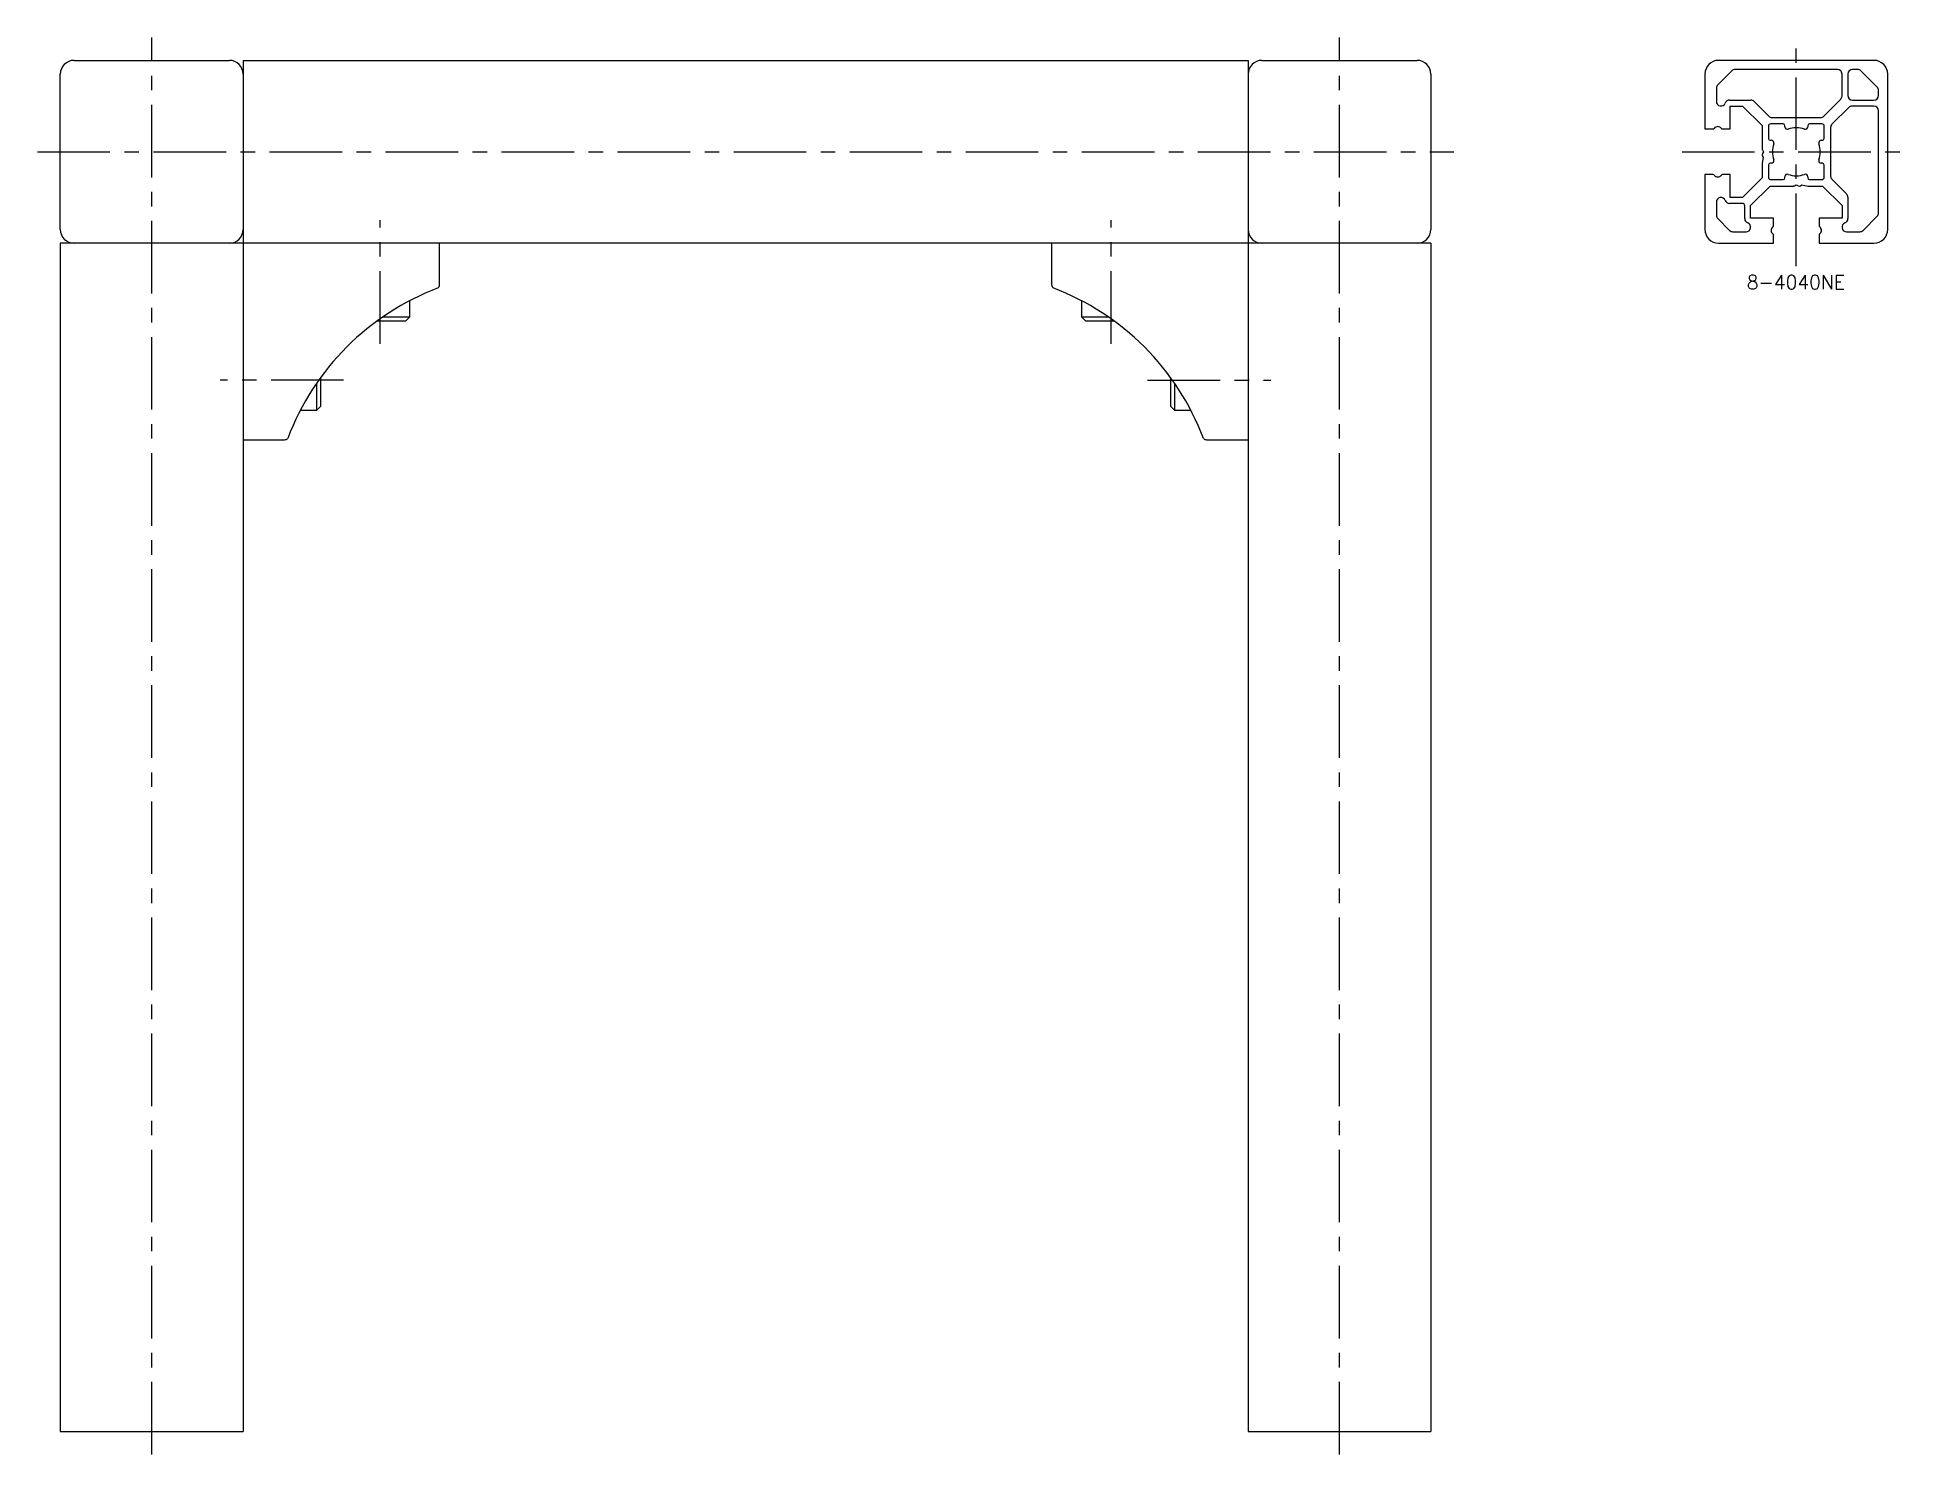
# Model space of a CAD drawing. Extents: x -5 to 1071, y -8 to 675.
# Drawn here: x 661 to 1071, y 5 to 315 of the extents above; entities that cross this region are included whole.
import ezdxf

# ---------------------------------------------------------------- set-up
doc = ezdxf.new("R2010")
doc.units = 0
doc.header["$LTSCALE"] = 0.5
doc.linetypes.add('CENTER', pattern=[50.8, 31.75, -6.35, 6.35, -6.35])
for name, color, linetype in [('MSM_CENTER', 1, 'CENTER'), ('MSM_CONTINUOUS', 7, 'CONTINUOUS'), ('MSM_PART_NUMBER', 7, 'CONTINUOUS')]:
    doc.layers.add(name, color=color, linetype=linetype)
doc.styles.get("Standard").update_dxf_attribs({"font": 'txt.shx', "height": 3, "bigfont": 'bigfont.shx'})

# ---------------------------------------------------------------- blocks, each defined once
blk = doc.blocks.new('*U10')
at = {"layer": 'MSM_PART_NUMBER'}
blk.add_text('8-4040NE', height=3, dxfattribs=at).set_placement((1035.17, 259.97))

msp = doc.modelspace()

# ---------------------------------------------------------------- linework, layer by layer
at = {"layer": 'MSM_CENTER'}
for p, q in [((686, 5), (686, 315)), ((946, 5), (946, 315)), ((1046, 265), (1046, 315)), ((661, 290), (971, 290)), ((1021, 290), (1071, 290)), ((736, 248), (736, 275)), ((896, 248), (896, 275)), ((728, 240), (701, 240)), ((904, 240), (931, 240))]:
    msp.add_line(p, q, dxfattribs=at)
at = {"layer": 'MSM_CONTINUOUS'}
for p, q in [((669, 310), (703, 310)), ((706, 310), (706, 10)), ((706, 310), (926, 310)), ((926, 310), (926, 10)), ((929, 310), (963, 310)), ((1031.89, 307.71), (1028.79, 304.61)), ((1063, 310), (1029, 310)), ((1055, 308), (1032.59, 308)), ((1059.41, 308), (1058.3, 308)), ((1063.71, 304.11), (1060.11, 307.71)), ((666, 273), (666, 307)), ((966, 307), (966, 273)), ((1026, 307), (1026, 295)), ((1028.5, 303.91), (1028.5, 301)), ((1056, 302.18), (1056, 307)), ((1057.3, 307), (1057.3, 302.3)), ((1064, 302.3), (1064, 303.41)), ((1066, 273), (1066, 307)), ((1031.37, 301.3), (1036.05, 301.3)), ((1031.5, 295), (1031.5, 300)), ((1031.5, 300), (1034.23, 300)), ((1034.23, 300), (1038.5, 295.73)), ((1036.76, 301.01), (1039.97, 297.79)), ((1052.03, 297.79), (1055.71, 301.47)), ((1057.47, 299.71), (1053.79, 296.03)), ((1063, 300), (1058.18, 300)), ((1058.3, 301.3), (1063, 301.3)), ((1038.5, 295.73), (1038.5, 290.65)), ((1039.9, 295.6), (1039.9, 292.9)), ((1043.1, 296.1), (1040.4, 296.1)), ((1040.68, 297.5), (1051.32, 297.5)), ((1043.5, 295.46), (1043.5, 295.7)), ((1048.5, 295.7), (1048.5, 295.46)), ((1051.6, 296.1), (1048.9, 296.1)), ((1052.1, 292.9), (1052.1, 295.6)), ((1053.5, 295.32), (1053.5, 284.68)), ((1064, 276.59), (1064, 299)), ((1026, 295), (1027.78, 295)), ((1029.82, 295), (1031.5, 295)), ((1040.3, 292.5), (1040.54, 292.5)), ((1051.46, 292.5), (1051.7, 292.5)), ((1038.75, 288.78), (1038.5, 287.5)), ((1038.5, 287.5), (1038.5, 284.27)), ((1038.57, 290.4), (1038.8, 290)), ((1038.8, 290), (1038.57, 289.6)), ((1038.57, 289.1), (1038.75, 288.78)), ((1039.9, 287.1), (1039.9, 284.4)), ((1040.54, 287.5), (1040.3, 287.5)), ((1051.7, 287.5), (1051.46, 287.5)), ((1052.1, 284.4), (1052.1, 287.1)), ((1027.78, 285), (1026, 285)), ((1026, 285), (1026, 273)), ((1031.5, 285), (1029.82, 285)), ((1031.5, 280), (1031.5, 285)), ((1038.5, 284.27), (1034.23, 280)), ((1040.4, 283.9), (1043.1, 283.9)), ((1043.5, 284.3), (1043.5, 284.54)), ((1048.5, 284.54), (1048.5, 284.3)), ((1048.9, 283.9), (1051.6, 283.9)), ((1053.79, 283.97), (1057.01, 280.76)), ((1028.5, 279), (1028.5, 276.09)), ((1034.23, 280), (1031.5, 280)), ((1036, 278.23), (1040.27, 282.5)), ((1040.27, 282.5), (1045.35, 282.5)), ((1045.6, 282.57), (1046, 282.8)), ((1046, 282.8), (1046.4, 282.57)), ((1046.9, 282.57), (1047.22, 282.75)), ((1047.22, 282.75), (1048.5, 282.5)), ((1048.5, 282.5), (1051.73, 282.5)), ((1051.73, 282.5), (1056, 278.23)), ((1057.3, 280.05), (1057.3, 275.37)), ((1028.79, 275.39), (1031.39, 272.79)), ((1034.2, 278.7), (1031.37, 278.7)), ((1034.7, 275.37), (1034.7, 278.2)), ((1036, 275.5), (1036, 278.23)), ((1041, 275.5), (1036, 275.5)), ((1041, 273.82), (1041, 275.5)), ((1056, 275.5), (1051, 275.5)), ((1051, 275.5), (1051, 273.82)), ((1056, 278.23), (1056, 275.5)), ((1060.61, 272.79), (1063.71, 275.89)), ((1032.09, 272.5), (1035, 272.5)), ((1041, 270), (1041, 271.78)), ((1051, 271.78), (1051, 270)), ((1057, 272.5), (1059.91, 272.5)), ((966, 270), (666, 270)), ((666, 270), (666, 10)), ((749, 260.91), (749, 270)), ((883, 270), (883, 260.91)), ((966, 270), (966, 10)), ((1029, 270), (1041, 270)), ((1051, 270), (1063, 270)), ((742.5, 253.87), (742.5, 257.42)), ((889.5, 257.42), (889.5, 253.87)), ((735.39, 253), (741.63, 253)), ((736.61, 253.87), (742.5, 253.87)), ((741.63, 253), (742.5, 253.87)), ((889.5, 253.87), (890.37, 253)), ((889.5, 253.87), (895.39, 253.87)), ((890.37, 253), (896.61, 253)), ((722.13, 233.5), (722.13, 239.39)), ((723, 234.37), (723, 240.61)), ((909, 240.61), (909, 234.37)), ((909.87, 239.39), (909.87, 233.5)), ((722.13, 233.5), (723, 234.37)), ((909, 234.37), (909.87, 233.5)), ((718.58, 233.5), (722.13, 233.5)), ((909.87, 233.5), (913.42, 233.5)), ((706, 227), (715.09, 227)), ((916.91, 227), (926, 227)), ((666, 10), (706, 10)), ((926, 10), (966, 10))]:
    msp.add_line(p, q, dxfattribs=at)
for centre, radius, start, end in [((669, 307), 3, 90, 180), ((703, 307), 3, 0, 90), ((929, 307), 3, 90, 180), ((963, 307), 3, 0, 90), ((1029, 307), 3, 90, 180), ((1032.59, 307), 1, 90, 135), ((1055, 307), 1, 0, 90), ((1058.3, 307), 1, 90, 180), ((1059.41, 307), 1, 45, 90), ((1063, 307), 3, 0, 90), ((1029.5, 303.91), 1, 135, 180), ((1063, 303.41), 1, 0, 45), ((1029.5, 301), 1, 180, 339.5127), ((1031.37, 300.3), 1, 90, 159.5127), ((1036.05, 300.3), 1, 45, 90), ((1055, 302.18), 1, 315, 0), ((1058.3, 302.3), 1, 180, 270), ((1058.18, 299), 1, 90, 135), ((1063, 302.3), 1, 270, 0), ((1063, 299), 1, 0, 90), ((1028.8, 294.5), 1, 37.9799, 142.0201), ((1040.4, 295.6), 0.5, 90, 180), ((1040.68, 298.5), 1, 225, 270), ((1043.1, 295.7), 0.4, 0, 90), ((1044.05, 295.46), 0.55, 180, 289.6459), ((1046, 290), 5.25, 70.3541, 109.6459), ((1047.95, 295.46), 0.55, 250.3541, 0), ((1048.9, 295.7), 0.4, 90, 180), ((1051.32, 298.5), 1, 270, 315), ((1051.6, 295.6), 0.5, 0, 90), ((1054.5, 295.32), 1, 135, 180), ((1027.78, 295.3), 0.3, 270, 322.0201), ((1029.82, 295.3), 0.3, 217.9799, 270), ((1040.3, 292.9), 0.4, 180, 270), ((1040.54, 291.95), 0.55, 340.3541, 90), ((1046, 290), 5.25, 160.3541, 199.6459), ((1051.46, 291.95), 0.55, 90, 199.6459), ((1046, 290), 5.25, 340.3541, 19.6459), ((1051.7, 292.9), 0.4, 270, 0), ((1039, 290.65), 0.5, 180, 210), ((1039, 289.35), 0.5, 150, 210), ((1040.3, 287.1), 0.4, 90, 180), ((1040.54, 288.05), 0.55, 270, 19.6459), ((1051.46, 288.05), 0.55, 160.3541, 270), ((1051.7, 287.1), 0.4, 0, 90), ((1027.78, 284.7), 0.3, 37.9799, 90), ((1028.8, 285.5), 1, 217.9799, 322.0201), ((1029.82, 284.7), 0.3, 90, 142.0201), ((1040.4, 284.4), 0.5, 180, 270), ((1043.1, 284.3), 0.4, 270, 0), ((1044.05, 284.54), 0.55, 70.3541, 180), ((1046, 290), 5.25, 250.3541, 289.6459), ((1047.95, 284.54), 0.55, 0, 109.6459), ((1048.9, 284.3), 0.4, 180, 270), ((1051.6, 284.4), 0.5, 270, 0), ((1054.5, 284.68), 1, 180, 225), ((1029.5, 279), 1, 20.4873, 180), ((1031.37, 279.7), 1, 200.4873, 270), ((1045.35, 283), 0.5, 270, 300), ((1046.65, 283), 0.5, 240, 300), ((1056.3, 280.05), 1, 0, 45), ((1029.5, 276.09), 1, 180, 225), ((1034.2, 278.2), 0.5, 0, 90), ((1035.7, 275.37), 1, 180, 249.5127), ((1056.3, 275.37), 1, 290.4873, 0), ((1063, 276.59), 1, 315, 0), ((669, 273), 3, 180, 270), ((703, 273), 3, 270, 0), ((929, 273), 3, 180, 270), ((963, 273), 3, 270, 0), ((1029, 273), 3, 180, 270), ((1032.09, 273.5), 1, 225, 270), ((1035, 273.5), 1, 270, 69.5127), ((1041.5, 272.8), 1, 127.9799, 232.0201), ((1040.7, 273.82), 0.3, 307.9799, 0), ((1040.7, 271.78), 0.3, 0, 52.0201), ((1051.3, 273.82), 0.3, 180, 232.0201), ((1051.3, 271.78), 0.3, 127.9799, 180), ((1050.5, 272.8), 1, 307.9799, 52.0201), ((1057, 273.5), 1, 110.4873, 270), ((1059.91, 273.5), 1, 270, 315), ((1063, 273), 3, 270, 0), ((768.78, 207.22), 56.67, 110.7505, 159.2495), ((748, 260.91), 1, 315, 0), ((884, 260.91), 1, 180, 225), ((863.22, 207.22), 56.67, 20.7505, 69.2495), ((715.09, 228), 1, 270, 315), ((916.91, 228), 1, 225, 270)]:
    msp.add_arc(centre, radius, start, end, dxfattribs=at)

# ---------------------------------------------------------------- block references
msp.add_blockref('*U10', (0, 0), dxfattribs=at)

doc.saveas('drawing.dxf')
